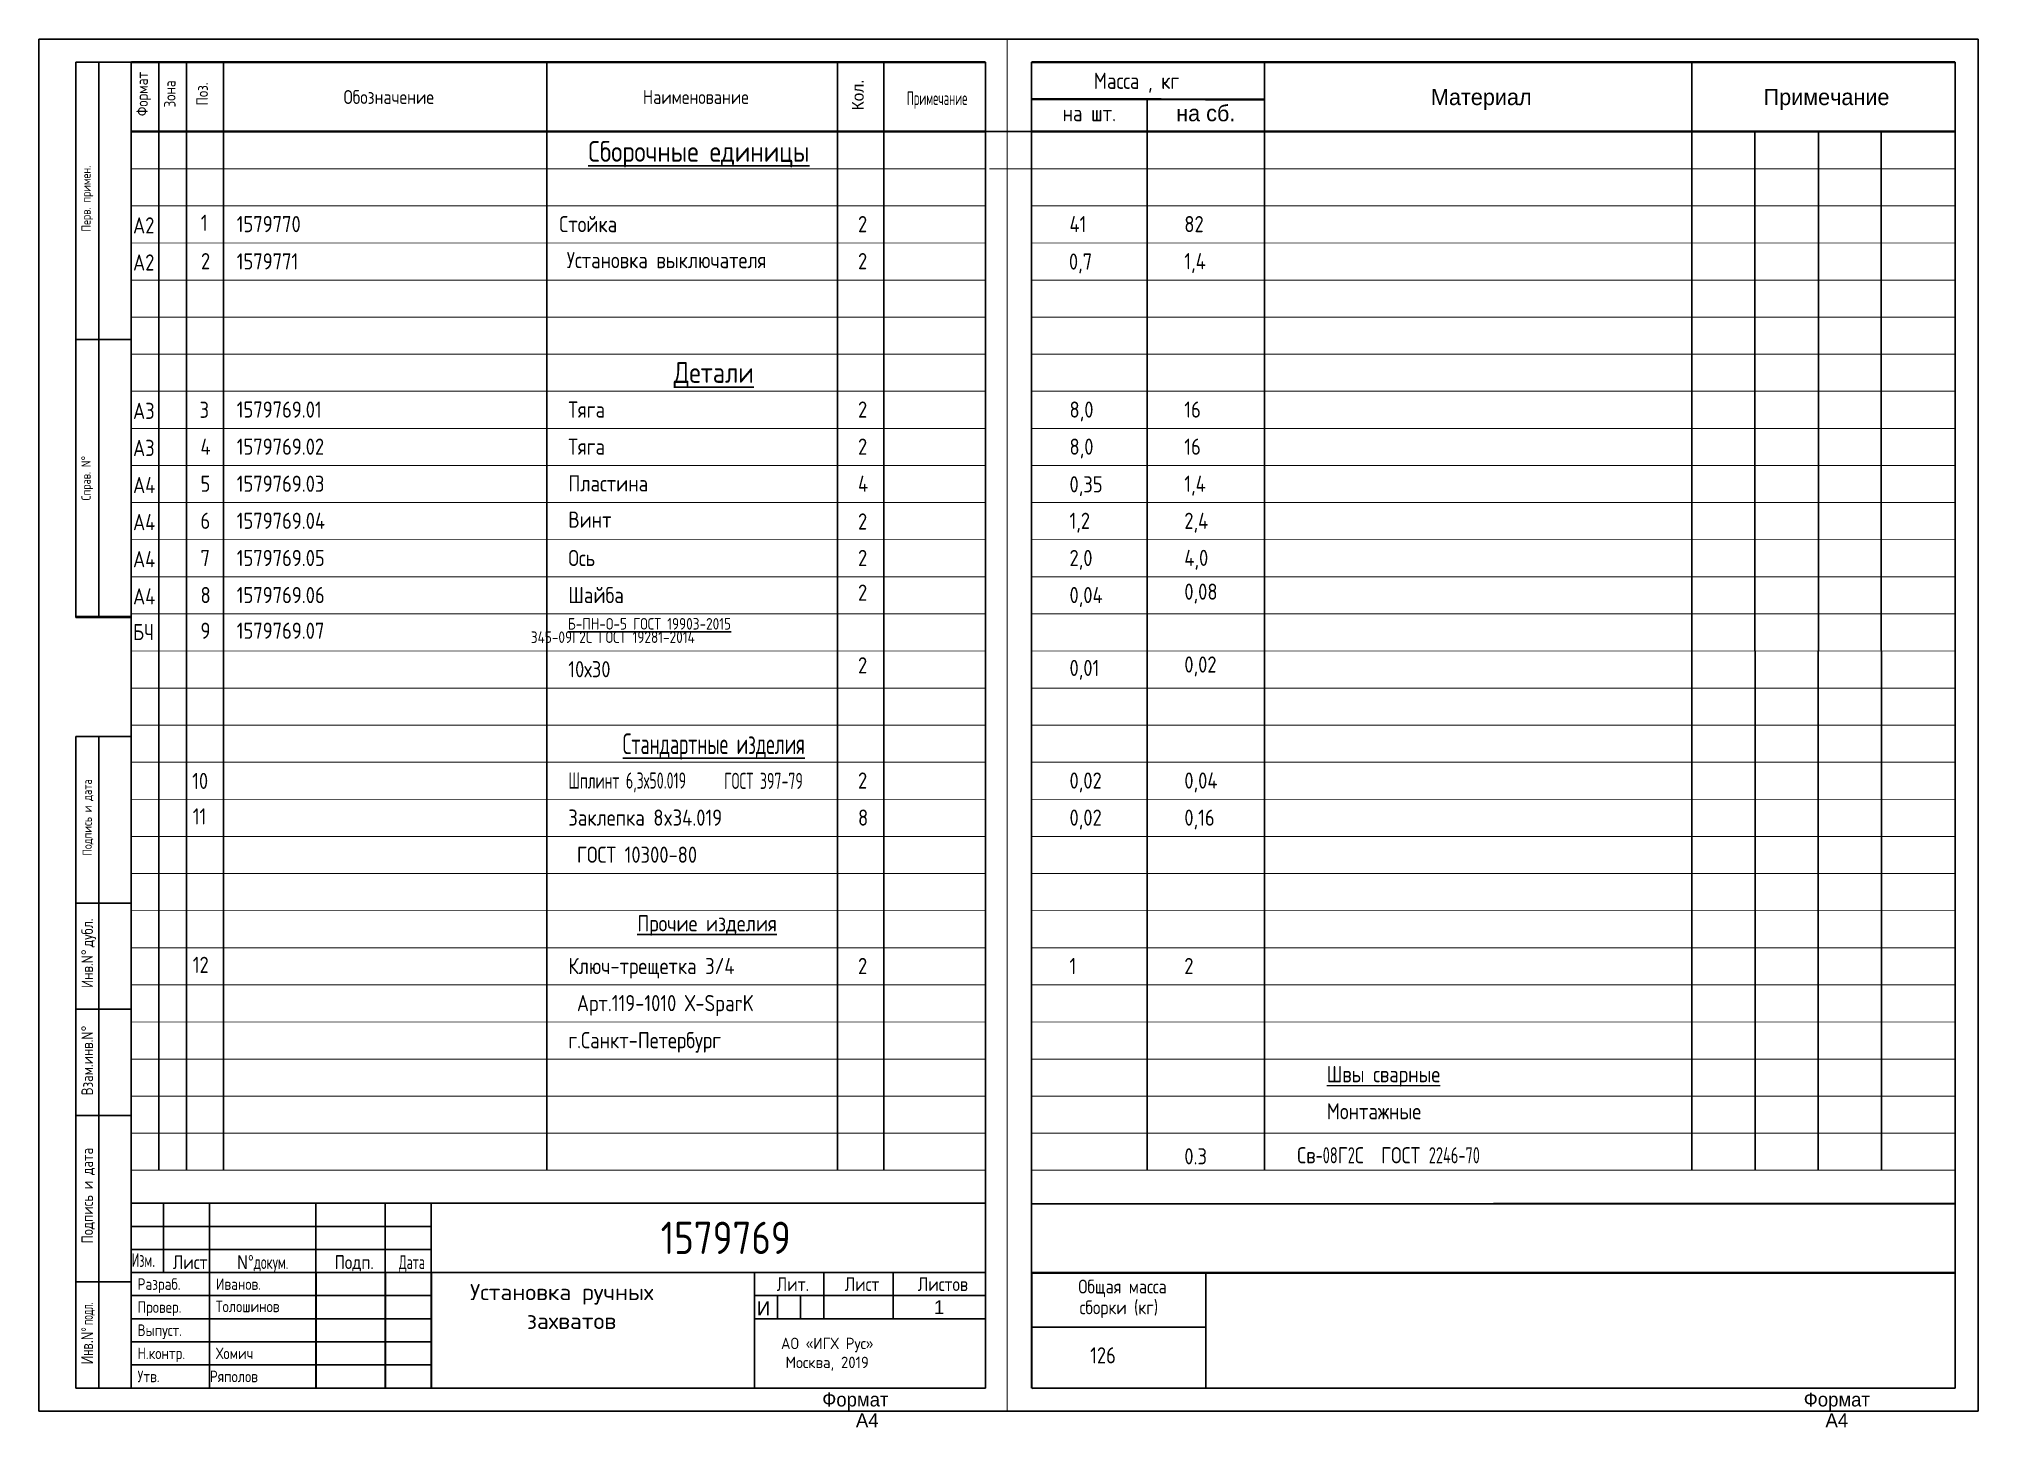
# Model space of a CAD drawing. Header units: millimetres. Extents: x 7762 to 23076, y -3692 to 4647.
# Drawn here: x 12388.32 to 12404.85, y -3425.23 to -3413.4 of the extents above; entities that cross this region are included whole.
import ezdxf

# ---------------------------------------------------------------- set-up
doc = ezdxf.new("R2010")
doc.units = ezdxf.units.MM
doc.layers.add('5-Размер', color=114, linetype='Continuous', lineweight=18)
doc.layers.add('Text', color=3, linetype='Continuous')
doc.styles.add('Style1', font='romans.shx', dxfattribs={"width": 0.8})
doc.styles.add('TEXTSTYLE_11', font='')
doc.styles.add('TEXTSTYLE_2', font='')
doc.styles.add('TEXTSTYLE_3', font='gdt_____.ttf', dxfattribs={"width": 0.75})
doc.styles.add('TEXTSTYLE_5', font='')
doc.styles.get('TEXTSTYLE_11').set_extended_font_data('GostAproe')
doc.styles.get('TEXTSTYLE_2').set_extended_font_data('symbol_asme')
doc.styles.get('TEXTSTYLE_5').set_extended_font_data('GostAproe')

msp = doc.modelspace()

# ---------------------------------------------------------------- texts
at = {"layer": '5-Размер', "color": 2, "linetype": 'Continuous', "char_height": 0.1378, "attachment_point": 1, "line_spacing_factor": 0.9, "style": 'Style1'}
for s, insert, width in [('{\\LШвы сварные}', (12399.299, -3422.155), 2.95076), ('Монтажные', (12399.299, -3422.471), 2.95076), ('0.3', (12398.085, -3422.855), 3.32848), ('Св{\\Fcs_gost2304|c238;-08}Г{\\Fcs_gost2304|c238;2}С  ГОСТ {\\Fcs_gost2304|c238;2246-70}', (12399.047, -3422.846), 2.95076)]:
    msp.add_mtext(s, dxfattribs=dict(at, insert=insert, width=width))
at = {"layer": 'Text', "color": 2, "linetype": 'Continuous', "style": 'Style1'}
for s, height, width, p in [('А2', 0.1378, 0.8, (12389.122, -3415.058)), ('1', 0.138, 0.8, (12389.7, -3415.036)), ('1579770', 0.1378, 0.8, (12390.006, -3415.047)), ('Стойка', 0.1378, 0.8, (12392.756, -3415.047)), ('2', 0.138, 0.8, (12395.303, -3415.047)), ('41', 0.1378, 0.8, (12397.106, -3415.047)), ('82', 0.1378, 0.8, (12398.085, -3415.047)), ('2', 0.138, 0.8, (12389.701, -3415.363)), ('1579771', 0.1378, 0.8, (12390.006, -3415.365)), ('Установка выключателя', 0.1378, 0.8, (12392.82, -3415.354)), ('2', 0.138, 0.8, (12395.303, -3415.363)), ('1,4', 0.1378, 0.8, (12398.085, -3415.363)), ('А2', 0.1378, 0.8, (12389.122, -3415.374)), ('0,7', 0.1378, 0.8, (12397.101, -3415.366)), ('А3', 0.1378, 0.8, (12389.122, -3416.639)), ('3', 0.138, 0.8, (12389.689, -3416.63)), ('1579769.01', 0.1378, 0.8, (12390.006, -3416.628)), ('Тяга', 0.1378, 0.8, (12392.833, -3416.628)), ('2', 0.138, 0.8, (12395.303, -3416.628)), ('8,0', 0.1378, 0.8, (12397.106, -3416.628)), ('16', 0.1378, 0.8, (12398.085, -3416.628)), ('А3', 0.1378, 0.8, (12389.122, -3416.955)), ('4', 0.138, 0.8, (12389.697, -3416.944)), ('1579769.02', 0.1378, 0.8, (12390.006, -3416.944)), ('Тяга', 0.1378, 0.8, (12392.833, -3416.944)), ('2', 0.138, 0.8, (12395.303, -3416.944)), ('8,0', 0.1378, 0.8, (12397.106, -3416.944)), ('16', 0.1378, 0.8, (12398.085, -3416.944)), ('А4', 0.1378, 0.8, (12389.122, -3417.271)), ('5', 0.138, 0.8, (12389.697, -3417.26)), ('1579769.03', 0.1378, 0.8, (12390.006, -3417.26)), ('Пластина', 0.1378, 0.8, (12392.833, -3417.257)), ('4', 0.138, 0.8, (12395.303, -3417.26)), ('0,35', 0.1378, 0.8, (12397.106, -3417.265)), ('1,4', 0.1378, 0.8, (12398.085, -3417.26)), ('А4', 0.1378, 0.8, (12389.122, -3417.587)), ('6', 0.138, 0.8, (12389.697, -3417.576)), ('1579769.04', 0.1378, 0.8, (12390.006, -3417.576)), ('Винт', 0.1378, 0.8, (12392.833, -3417.566)), ('2', 0.138, 0.8, (12395.303, -3417.582)), ('1,2', 0.1378, 0.8, (12397.106, -3417.576)), ('2,4', 0.1378, 0.8, (12398.085, -3417.576)), ('А4', 0.1378, 0.8, (12389.122, -3417.903)), ('7', 0.138, 0.8, (12389.697, -3417.893)), ('1579769.05', 0.1378, 0.8, (12390.006, -3417.893)), ('Ось', 0.1378, 0.8, (12392.833, -3417.893)), ('2', 0.138, 0.8, (12395.303, -3417.893)), ('2,0', 0.1378, 0.8, (12397.106, -3417.893)), ('4,0', 0.1378, 0.8, (12398.085, -3417.892)), ('А4', 0.1378, 0.8, (12389.122, -3418.22)), ('8', 0.138, 0.8, (12389.697, -3418.209)), ('1579769.06', 0.1378, 0.8, (12390.006, -3418.209)), ('Шайба', 0.1378, 0.8, (12392.833, -3418.209)), ('2', 0.138, 0.8, (12395.303, -3418.188)), ('0,04', 0.1378, 0.8, (12397.106, -3418.209)), ('0,08', 0.1378, 0.8, (12398.085, -3418.18)), ('БЧ', 0.1378, 0.8, (12389.122, -3418.524)), ('9', 0.138, 0.8, (12389.697, -3418.513)), ('1579769.07', 0.1378, 0.8, (12390.006, -3418.513)), ('2', 0.138, 0.8, (12395.303, -3418.808)), ('0,01', 0.1378, 0.8, (12397.106, -3418.83)), ('0,02', 0.1378, 0.8, (12398.085, -3418.801)), ('10х30', 0.1378, 0.8, (12392.833, -3418.841)), ('10', 0.1378, 0.8, (12389.626, -3419.793)), ('Шплинт 6,3х50.019 ', 0.1378, 0.6, (12392.833, -3419.79)), (' ГОСТ 397-79', 0.1378, 0.6, (12394.106, -3419.793)), ('2', 0.138, 0.8, (12395.303, -3419.79)), ('0,02', 0.1378, 0.8, (12397.106, -3419.79)), ('0,04', 0.1378, 0.8, (12398.085, -3419.79)), ('11', 0.1378, 0.8, (12389.631, -3420.096)), ('Заклепка 8x34.019 ', 0.1378, 0.8, (12392.833, -3420.106)), ('8', 0.138, 0.8, (12395.303, -3420.106)), ('0,02', 0.1378, 0.8, (12397.106, -3420.106)), ('0,16', 0.1378, 0.8, (12398.085, -3420.106)), (' ГОСТ 10300-80', 0.1378, 0.8, (12392.833, -3420.422)), ('12', 0.1378, 0.8, (12389.631, -3421.361)), ('Ключ-трещетка 3/4 ', 0.1378, 0.8, (12392.833, -3421.371)), ('2', 0.138, 0.8, (12395.303, -3421.371)), ('1', 0.138, 0.8, (12397.106, -3421.371)), ('2', 0.138, 0.8, (12398.085, -3421.371)), (' Арт.119-1010 Х-SparK', 0.1378, 0.8, (12392.833, -3421.687)), ('г.Санкт-Петербург', 0.1378, 0.8, (12392.833, -3422.003)), ('126', 0.1378, 0.8, (12397.282, -3424.689))]:
    msp.add_text(s, height=height, dxfattribs=dict(at, width=width)).set_placement(p)
for s, p in [('Установка ручных', (12391.995, -3424.15)), ('захватов', (12392.48, -3424.396))]:
    msp.add_text(s, height=0.1378, dxfattribs=at).set_placement(p)
at = {"layer": 'Text', "color": 2, "style": 'TEXTSTYLE_2'}
for s, p in [('Формат', (12394.998, -3425.056)), ('А4', (12395.285, -3425.233))]:
    msp.add_text(s, height=0.1181, dxfattribs=at).set_placement(p)
at = {"layer": 'Text', "color": 2, "linetype": 'Continuous', "attachment_point": 2, "rotation": 90, "line_spacing_factor": 0.9}
for s, insert, char_height, width, style in [(' Формат ', (12389.15, -3413.895), 0.0984, 0.97041, 'Style1'), (' Зона ', (12389.386, -3413.895), 0.0984, 0.97041, 'Style1'), (' Поз. ', (12389.662, -3413.895), 0.0984, 0.97041, 'Style1'), (' Кол. ', (12395.252, -3413.895), 0.0984, 0.57825, 'TEXTSTYLE_2'), (' Подпись и дата ', (12388.692, -3420.056), 0.07874, 1.39395, 'TEXTSTYLE_5'), (' Инв.N\\fgdt;{\\fgdt;~}\\fGost_A_proe;{\\ftxt.shx;\\W0.166667;\\H0.098425; }дубл.', (12388.682, -3421.218), 0.09843, 1.29132, 'TEXTSTYLE_5'), (' Взам.инв.N\\fgdt;{\\fgdt;~}', (12388.682, -3422.131), 0.09843, 1.2662, 'TEXTSTYLE_5'), (' Подпись и дата ', (12388.682, -3423.285), 0.09843, 1.74243, 'TEXTSTYLE_5'), (' Инв.N\\fgdt;{\\fgdt;~}\\fGost_A_proe;{\\ftxt.shx;\\W0.166667;\\H0.098425; }подл.', (12388.682, -3424.446), 0.09843, 1.29132, 'TEXTSTYLE_3')]:
    msp.add_mtext(s, dxfattribs=dict(at, insert=insert, char_height=char_height, width=width, style=style))
at = {"layer": 'Text', "color": 2, "linetype": 'Continuous'}
for s, insert, char_height, width, attachment_point, line_spacing_factor, style in [('           Масса , кг\\Pна шт.', (12397.275, -3413.688), 0.1378, 3.86257, 2, 1.2, 'Style1'), (' Обозначение ', (12391.271, -3413.836), 0.11811, 1.69414, 2, 0.9, 'Style1'), (' Наименование ', (12393.889, -3413.836), 0.11811, 1.69414, 2, 0.9, 'Style1'), ('{\\W0.7; Примечание }', (12395.956, -3413.846), 0.11811, 1.69414, 2, 0.8128, 'TEXTSTYLE_11'), (' Материал', (12400.591, -3413.826), 0.1378, 1.49422, 2, 0.9, 'TEXTSTYLE_2'), (' Примечание ', (12403.535, -3413.826), 0.1378, 1.84947, 2, 0.9, 'TEXTSTYLE_2'), (' \\Pна сб.', (12398.268, -3413.688), 0.1378, 0.82785, 2, 1.2, 'TEXTSTYLE_2'), ('{\\LСборочные единицы}', (12393.946, -3414.27), 0.17717, 2.75714, 2, 0.9, 'Style1'), ('1', (12399.969, -3415.458), 0.000394, 0.000338, 1, 0.9, 'TEXTSTYLE_2'), ('{\\LДетали}', (12394.073, -3416.154), 0.1772, 2.75714, 2, 0.9, 'Style1'), ('{\\H0.71429x;\\W0.8;\\LБ-ПН-О-5 ГОСТ 19903-2015}', (12392.829, -3418.336), 0.1378, 2.92835, 1, 0.9, 'Style1'), ('      \\H0.0984251969;{\\W0.8;345-09Г2С ГОСТ 19281-2014}', (12392.075, -3418.45), 0.1378, 2.92835, 1, 0.9, 'Style1'), ('2', (12399.969, -3418.62), 0.000394, 0.000508, 1, 0.9, 'TEXTSTYLE_2'), ('{\\W0.6;\\LСтандартные изделия}', (12394.073, -3419.319), 0.17717, 2.75714, 2, 0.9, 'Style1'), ('{\\LПрочие изделия}', (12393.421, -3420.869), 0.1378, 2.95076, 1, 0.9, 'Style1'), ('1579769', (12394.175, -3423.481), 0.2756, 2.75591, 2, 0.9, 'Style1'), ('  {\\W0.6;Изм}. ', (12389.149, -3423.749), 0.11811, 1.69414, 2, 0.9, 'Style1'), (' Лист ', (12389.578, -3423.767), 0.1181, 1.69414, 2, 0.9, 'Style1'), ('{\\fgdt;N}{\\fgdt;~}\\fGost_A_proe;докум.', (12390.228, -3423.767), 0.11811, 1.69414, 2, 0.9, 'Style1'), (' Подп. ', (12390.976, -3423.767), 0.1181, 1.69414, 2, 0.9, 'Style1'), (' {\\W0.6;Дата }', (12391.468, -3423.767), 0.11811, 1.69414, 2, 0.9, 'Style1'), (' Разраб. ', (12389.108, -3423.964), 0.0984, 0.90813, 1, 0.9, 'Style1'), (' Иванов. ', (12389.777, -3423.964), 0.0984, 0.90813, 1, 0.9, 'Style1'), (' Лит. ', (12394.716, -3423.954), 0.1181, 1.69414, 2, 0.9, 'Style1'), (' Лист ', (12395.306, -3423.954), 0.1181, 1.69414, 2, 0.9, 'Style1'), (' Листов ', (12395.995, -3423.954), 0.1181, 1.69414, 2, 0.9, 'Style1'), (' Общая масса \\Pсборки (кг)', (12397.527, -3423.975), 0.11811, 1.69414, 2, 0.9, 'Style1'), (' Толошинов ', (12389.775, -3424.154), 0.09843, 0.90813, 1, 0.9, 'Style1'), ('1', (12395.995, -3424.151), 0.118, 0.13472, 2, 0.9, 'TEXTSTYLE_2'), (' Провер. ', (12389.108, -3424.16), 0.0984, 0.90813, 1, 0.9, 'Style1'), ('И', (12394.497, -3424.161), 0.118, 0.13472, 2, 0.9, 'TEXTSTYLE_2'), (' Выпуст.', (12389.108, -3424.357), 0.0984, 0.90813, 1, 0.9, 'Style1'), (' H.контр.', (12389.108, -3424.554), 0.0984, 0.90813, 1, 0.9, 'Style1'), (' Хомич ', (12389.777, -3424.554), 0.0984, 0.90813, 1, 0.9, 'Style1'), (' Утв.', (12389.108, -3424.751), 0.0984, 0.90813, 1, 0.9, 'Style1'), ('Ряполов ', (12389.777, -3424.751), 0.0984, 0.90813, 1, 0.9, 'Style1'), ('Формат А4', (12403.648, -3424.938), 0.1181, 0.69205, 2, 0.9, 'TEXTSTYLE_2')]:
    msp.add_mtext(s, dxfattribs=dict(at, insert=insert, char_height=char_height, width=width, attachment_point=attachment_point, line_spacing_factor=line_spacing_factor, style=style))
at = {"layer": 'Text', "color": 2, "linetype": 'Continuous', "char_height": 0.07874, "width": 2.2422, "attachment_point": 5, "rotation": 90, "style": 'TEXTSTYLE_5'}
for s, insert in [(' Перв. примен. ', (12388.732, -3414.781)), ('Справ. N\\fgdt;{\\fgdt;~}', (12388.732, -3417.143))]:
    msp.add_mtext(s, dxfattribs=dict(at, insert=insert))
at = {"layer": 'Text', "insert": (12395.04, -3424.611), "char_height": 0.0972, "width": 1.02359, "attachment_point": 5, "style": 'Style1'}
msp.add_mtext('{\\W0.9;АО }«{\\W0.9;ИГХ\\~Рус}»{\\W0.9;\\PМосква, 2019}', dxfattribs=at)

# ---------------------------------------------------------------- linework, layer by layer
at = {"layer": 'Text', "color": 7, "linetype": 'Continuous'}
for p, q in [((12388.318, -3425.096), (12388.318, -3413.403)), ((12388.318, -3413.403), (12404.854, -3413.403)), ((12404.854, -3425.096), (12404.854, -3413.403)), ((12388.633, -3418.33), (12388.633, -3413.599)), ((12388.83, -3418.33), (12388.83, -3413.599)), ((12389.106, -3424.899), (12389.106, -3413.599)), ((12389.106, -3413.599), (12396.389, -3413.599)), ((12389.106, -3413.599), (12389.106, -3414.19)), ((12389.342, -3423.042), (12389.342, -3413.599)), ((12389.342, -3413.599), (12389.342, -3414.19)), ((12389.578, -3423.042), (12389.578, -3413.599)), ((12389.578, -3413.599), (12389.578, -3414.19)), ((12389.893, -3423.042), (12389.893, -3413.599)), ((12389.893, -3413.599), (12389.893, -3414.19)), ((12392.649, -3423.042), (12392.649, -3413.599)), ((12392.649, -3413.599), (12392.649, -3414.19)), ((12395.129, -3423.042), (12395.129, -3413.599)), ((12395.129, -3413.599), (12395.129, -3414.19)), ((12395.523, -3423.042), (12395.523, -3413.599)), ((12395.523, -3413.599), (12395.523, -3414.19)), ((12396.389, -3413.599), (12396.389, -3424.899)), ((12396.389, -3413.599), (12396.389, -3414.19)), ((12396.783, -3424.899), (12396.783, -3413.599)), ((12396.783, -3413.599), (12404.657, -3413.599)), ((12396.783, -3413.599), (12396.783, -3414.19)), ((12398.769, -3413.599), (12398.769, -3414.19)), ((12398.77, -3413.599), (12398.77, -3423.042)), ((12402.412, -3423.042), (12402.412, -3413.6)), ((12402.413, -3413.599), (12402.413, -3414.19)), ((12404.657, -3413.599), (12404.657, -3424.899)), ((12404.657, -3413.599), (12404.657, -3414.19)), ((12397.767, -3423.042), (12397.768, -3413.91)), ((12389.106, -3414.19), (12396.389, -3414.19)), ((12396.783, -3414.19), (12404.657, -3414.19)), ((12402.951, -3423.042), (12402.95, -3414.189)), ((12403.489, -3423.042), (12403.493, -3414.188)), ((12404.028, -3423.042), (12404.025, -3414.187)), ((12389.105, -3415.962), (12388.632, -3415.962)), ((12389.106, -3418.33), (12388.633, -3418.33)), ((12388.633, -3424.899), (12388.633, -3419.347)), ((12388.633, -3419.347), (12389.106, -3419.347)), ((12388.633, -3424.899), (12388.633, -3419.347)), ((12389.106, -3419.347), (12388.633, -3419.347)), ((12388.83, -3424.899), (12388.83, -3419.347)), ((12388.83, -3424.899), (12388.83, -3419.347)), ((12389.106, -3424.899), (12389.106, -3419.347)), ((12388.633, -3420.765), (12389.106, -3420.765)), ((12389.106, -3420.765), (12388.633, -3420.765)), ((12388.633, -3421.67), (12389.106, -3421.67)), ((12389.106, -3421.67), (12388.633, -3421.67)), ((12388.633, -3422.576), (12389.106, -3422.576)), ((12389.106, -3422.576), (12388.633, -3422.576)), ((12396.389, -3423.324), (12389.106, -3423.324)), ((12389.381, -3423.914), (12389.381, -3423.324)), ((12389.775, -3424.899), (12389.775, -3423.324)), ((12390.68, -3423.324), (12390.68, -3424.899)), ((12391.271, -3423.324), (12391.271, -3424.899)), ((12391.665, -3423.324), (12391.665, -3424.899)), ((12396.783, -3423.328), (12404.657, -3423.328)), ((12396.783, -3423.328), (12396.783, -3423.919)), ((12404.657, -3423.324), (12396.786, -3423.328)), ((12404.657, -3423.328), (12404.657, -3423.919)), ((12391.659, -3423.718), (12389.106, -3423.718)), ((12396.389, -3423.914), (12389.106, -3423.914)), ((12394.421, -3423.914), (12394.421, -3424.899)), ((12395.011, -3423.914), (12395.011, -3424.308)), ((12395.602, -3423.914), (12395.602, -3424.308)), ((12404.657, -3423.914), (12396.779, -3423.912)), ((12396.783, -3423.919), (12404.657, -3423.919)), ((12388.633, -3423.993), (12389.106, -3423.993)), ((12389.106, -3423.993), (12388.633, -3423.993)), ((12396.389, -3424.111), (12394.417, -3424.111)), ((12394.617, -3424.111), (12394.617, -3424.308)), ((12394.814, -3424.111), (12394.814, -3424.308)), ((12396.389, -3424.308), (12394.417, -3424.308)), ((12388.633, -3424.899), (12389.106, -3424.899)), ((12396.389, -3424.899), (12388.633, -3424.899)), ((12404.657, -3424.899), (12396.79, -3424.903)), ((12404.657, -3424.899), (12397.373, -3424.899)), ((12388.318, -3425.096), (12404.854, -3425.096))]:
    msp.add_line(p, q, dxfattribs=at)
at = {"layer": 'Text', "color": 2, "linetype": 'Continuous'}
for p, q in [((12388.633, -3418.324), (12388.633, -3413.599)), ((12388.633, -3413.599), (12389.106, -3413.599)), ((12388.83, -3418.324), (12388.83, -3413.599)), ((12389.106, -3418.324), (12389.106, -3413.599)), ((12389.106, -3414.19), (12389.106, -3422.727)), ((12389.106, -3414.19), (12404.657, -3414.19)), ((12404.657, -3414.19), (12404.657, -3422.727)), ((12388.633, -3415.962), (12389.106, -3415.962)), ((12388.633, -3418.324), (12389.106, -3418.324)), ((12389.106, -3423.324), (12396.389, -3423.324)), ((12389.106, -3423.324), (12389.106, -3424.899)), ((12389.381, -3423.324), (12389.381, -3423.914)), ((12389.775, -3423.324), (12389.775, -3424.899)), ((12390.68, -3423.324), (12390.68, -3424.899)), ((12391.271, -3423.324), (12391.271, -3424.899)), ((12391.665, -3423.324), (12391.665, -3424.899)), ((12396.389, -3423.324), (12396.389, -3424.899)), ((12389.106, -3423.521), (12391.665, -3423.521)), ((12389.106, -3423.718), (12391.665, -3423.718)), ((12389.106, -3423.914), (12396.389, -3423.914)), ((12390.682, -3423.913), (12391.667, -3423.913)), ((12390.682, -3423.913), (12390.682, -3424.897)), ((12391.273, -3423.913), (12391.273, -3424.897)), ((12391.667, -3423.913), (12391.667, -3424.897)), ((12394.421, -3423.914), (12394.421, -3424.899)), ((12395.011, -3423.914), (12395.011, -3424.308)), ((12395.602, -3423.914), (12395.602, -3424.308)), ((12396.786, -3423.915), (12398.268, -3423.915)), ((12396.786, -3423.915), (12396.786, -3424.899)), ((12398.268, -3423.915), (12398.268, -3424.899)), ((12389.106, -3424.111), (12391.665, -3424.111)), ((12394.421, -3424.111), (12396.389, -3424.111)), ((12394.617, -3424.111), (12394.617, -3424.308)), ((12394.814, -3424.111), (12394.814, -3424.308)), ((12389.106, -3424.308), (12391.665, -3424.308)), ((12394.421, -3424.308), (12396.389, -3424.308)), ((12396.786, -3424.379), (12398.268, -3424.379)), ((12389.106, -3424.505), (12391.665, -3424.505)), ((12389.106, -3424.702), (12391.665, -3424.702)), ((12389.106, -3424.899), (12396.389, -3424.899)), ((12396.786, -3424.899), (12398.268, -3424.899))]:
    msp.add_line(p, q, dxfattribs=at)
at = {"layer": 'Text', "color": 2, "linetype": 'Continuous', "const_width": 0.00787}
for points in [[(12396.574, -3413.403), (12396.574, -3425.096)], [(12389.106, -3414.506), (12396.389, -3414.506)], [(12396.423, -3414.506), (12404.657, -3414.506)], [(12389.106, -3414.822), (12396.389, -3414.822)], [(12396.783, -3414.822), (12404.657, -3414.822)], [(12389.106, -3415.139), (12396.389, -3415.139)], [(12396.783, -3415.139), (12404.657, -3415.139)], [(12389.106, -3415.455), (12396.389, -3415.455)], [(12396.783, -3415.455), (12404.657, -3415.455)], [(12389.106, -3415.771), (12396.389, -3415.771)], [(12396.783, -3415.771), (12404.657, -3415.771)], [(12389.106, -3416.087), (12396.389, -3416.087)], [(12396.783, -3416.087), (12404.657, -3416.087)], [(12389.106, -3416.403), (12396.389, -3416.403)], [(12396.783, -3416.403), (12404.657, -3416.403)], [(12389.106, -3416.72), (12396.389, -3416.72)], [(12396.783, -3416.72), (12404.657, -3416.72)], [(12389.106, -3417.036), (12396.389, -3417.036)], [(12396.783, -3417.036), (12404.657, -3417.036)], [(12389.106, -3417.352), (12396.389, -3417.352)], [(12396.783, -3417.352), (12404.657, -3417.352)], [(12389.106, -3417.668), (12396.389, -3417.668)], [(12396.783, -3417.668), (12404.657, -3417.668)], [(12389.106, -3417.984), (12396.389, -3417.984)], [(12396.783, -3417.984), (12404.657, -3417.984)], [(12389.106, -3418.301), (12396.389, -3418.301)], [(12396.783, -3418.301), (12404.657, -3418.301)], [(12389.106, -3418.617), (12396.389, -3418.617)], [(12396.783, -3418.617), (12404.657, -3418.617)], [(12389.106, -3418.933), (12396.389, -3418.933)], [(12396.783, -3418.933), (12404.657, -3418.933)], [(12389.106, -3419.249), (12396.389, -3419.249)], [(12396.783, -3419.249), (12404.657, -3419.249)], [(12389.106, -3419.565), (12396.389, -3419.565)], [(12396.783, -3419.565), (12404.657, -3419.565)], [(12389.106, -3419.881), (12396.389, -3419.881)], [(12396.783, -3419.881), (12404.657, -3419.881)], [(12389.106, -3420.198), (12396.389, -3420.198)], [(12396.783, -3420.198), (12404.657, -3420.198)], [(12389.106, -3420.514), (12396.389, -3420.514)], [(12396.783, -3420.514), (12404.657, -3420.514)], [(12389.106, -3420.83), (12396.389, -3420.83)], [(12396.783, -3420.83), (12404.657, -3420.83)], [(12389.106, -3421.146), (12396.389, -3421.146)], [(12396.783, -3421.146), (12404.657, -3421.146)], [(12389.106, -3421.462), (12396.389, -3421.462)], [(12396.783, -3421.462), (12404.657, -3421.462)], [(12389.106, -3421.779), (12396.389, -3421.779)], [(12396.783, -3421.779), (12404.657, -3421.779)], [(12389.106, -3422.095), (12396.389, -3422.095)], [(12396.783, -3422.095), (12404.657, -3422.095)], [(12389.106, -3422.411), (12396.389, -3422.411)], [(12389.106, -3422.411), (12396.389, -3422.411)], [(12396.783, -3422.411), (12404.657, -3422.411)], [(12389.106, -3422.727), (12396.389, -3422.727)], [(12396.783, -3422.727), (12404.657, -3422.727)], [(12389.106, -3423.042), (12396.389, -3423.042)], [(12396.783, -3423.042), (12404.657, -3423.042)]]:
    msp.add_lwpolyline(points, dxfattribs=at)
at = {"layer": 'Text', "color": 7, "linetype": 'Continuous', "const_width": 0.0197}
for points in [[(12389.106, -3413.599), (12396.389, -3413.599)], [(12404.657, -3413.599), (12396.783, -3413.599)], [(12396.783, -3413.914), (12398.768, -3413.915)], [(12389.106, -3414.19), (12396.389, -3414.19)], [(12396.783, -3414.19), (12404.657, -3414.19)]]:
    msp.add_lwpolyline(points, dxfattribs=at)

msp.set_redraw_order([(e.dxf.handle, doc.entitydb.next_handle()) for e in msp.query("TEXT MTEXT ATTDEF DIMENSION ARC_DIMENSION")])  # texts and dimensions are drawn at this point

doc.saveas('drawing.dxf')
